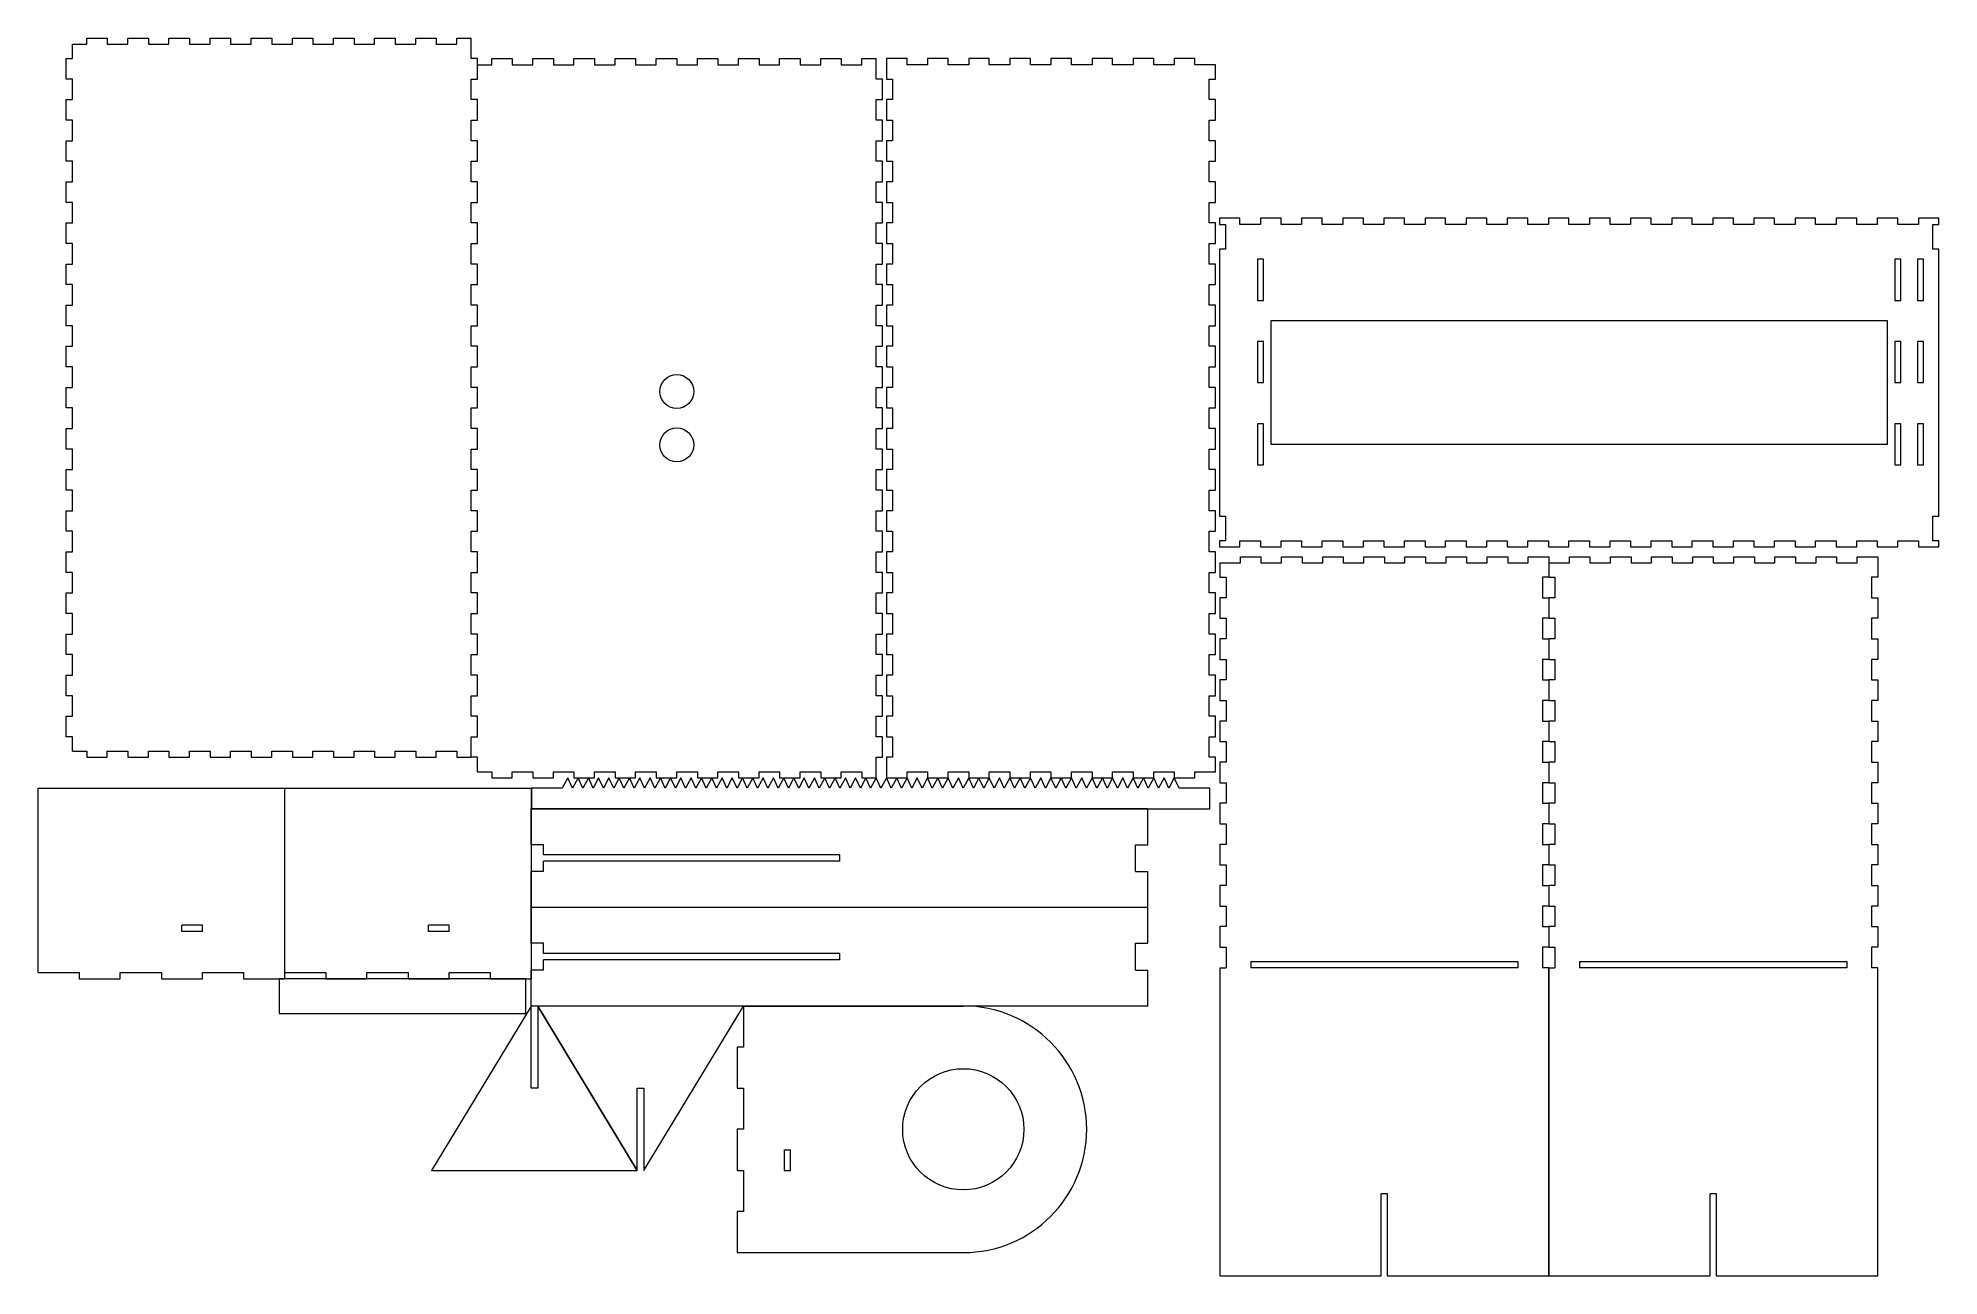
# Model space of a CAD drawing. Header units: millimetres. Extents: x 1570 to 2495, y 2062 to 2664.
import ezdxf

# ---------------------------------------------------------------- set-up
doc = ezdxf.new("R2010")
doc.units = ezdxf.units.MM

msp = doc.modelspace()

# ---------------------------------------------------------------- linework, layer by layer
at = {"color": 7, "linetype": 'Continuous', "lineweight": 15}
for p, q in [((1594.1, 2664.49), (1604.1, 2664.49)), ((1594.1, 2661.49), (1594.1, 2664.49)), ((1604.1, 2664.49), (1604.1, 2661.49)), ((1614.1, 2664.49), (1624.1, 2664.49)), ((1614.1, 2661.49), (1614.1, 2664.49)), ((1624.1, 2664.49), (1624.1, 2661.49)), ((1634.1, 2664.49), (1644.1, 2664.49)), ((1634.1, 2661.49), (1634.1, 2664.49)), ((1644.1, 2664.49), (1644.1, 2661.49)), ((1654.1, 2664.49), (1664.1, 2664.49)), ((1654.1, 2661.49), (1654.1, 2664.49)), ((1664.1, 2664.49), (1664.1, 2661.49)), ((1674.1, 2664.49), (1684.1, 2664.49)), ((1674.1, 2661.49), (1674.1, 2664.49)), ((1684.1, 2664.49), (1684.1, 2661.49)), ((1694.1, 2664.49), (1704.1, 2664.49)), ((1694.1, 2661.49), (1694.1, 2664.49)), ((1704.1, 2664.49), (1704.1, 2661.49)), ((1714.1, 2664.49), (1724.1, 2664.49)), ((1714.1, 2661.49), (1714.1, 2664.49)), ((1724.1, 2664.49), (1724.1, 2661.49)), ((1734.1, 2664.49), (1744.1, 2664.49)), ((1734.1, 2661.49), (1734.1, 2664.49)), ((1744.1, 2664.49), (1744.1, 2661.49)), ((1754.1, 2664.49), (1764.1, 2664.49)), ((1754.1, 2661.49), (1754.1, 2664.49)), ((1764.1, 2664.49), (1764.1, 2661.49)), ((1774.1, 2664.49), (1781.1, 2664.49)), ((1774.1, 2661.49), (1774.1, 2664.49)), ((1781.1, 2654.49), (1781.1, 2664.49)), ((1584.1, 2654.49), (1587.1, 2654.49)), ((1584.1, 2644.49), (1584.1, 2654.49)), ((1587.1, 2661.49), (1594.1, 2661.49)), ((1587.1, 2654.49), (1587.1, 2661.49)), ((1604.1, 2661.49), (1614.1, 2661.49)), ((1624.1, 2661.49), (1634.1, 2661.49)), ((1644.1, 2661.49), (1654.1, 2661.49)), ((1664.1, 2661.49), (1674.1, 2661.49)), ((1684.1, 2661.49), (1694.1, 2661.49)), ((1704.1, 2661.49), (1714.1, 2661.49)), ((1724.1, 2661.49), (1734.1, 2661.49)), ((1744.1, 2661.49), (1754.1, 2661.49)), ((1764.1, 2661.49), (1774.1, 2661.49)), ((1784.1, 2654.49), (1781.1, 2654.49)), ((1784.1, 2644.49), (1784.1, 2654.49)), ((1791.1, 2654.49), (1801.1, 2654.49)), ((1791.1, 2651.49), (1791.1, 2654.49)), ((1801.1, 2654.49), (1801.1, 2651.49)), ((1811.1, 2654.49), (1821.1, 2654.49)), ((1811.1, 2651.49), (1811.1, 2654.49)), ((1821.1, 2654.49), (1821.1, 2651.49)), ((1831.1, 2654.49), (1841.1, 2654.49)), ((1831.1, 2651.49), (1831.1, 2654.49)), ((1841.1, 2654.49), (1841.1, 2651.49)), ((1851.1, 2654.49), (1861.1, 2654.49)), ((1851.1, 2651.49), (1851.1, 2654.49)), ((1861.1, 2654.49), (1861.1, 2651.49)), ((1871.1, 2654.49), (1881.1, 2654.49)), ((1871.1, 2651.49), (1871.1, 2654.49)), ((1881.1, 2654.49), (1881.1, 2651.49)), ((1891.1, 2654.49), (1901.1, 2654.49)), ((1891.1, 2651.49), (1891.1, 2654.49)), ((1901.1, 2654.49), (1901.1, 2651.49)), ((1911.1, 2654.49), (1921.1, 2654.49)), ((1911.1, 2651.49), (1911.1, 2654.49)), ((1921.1, 2654.49), (1921.1, 2651.49)), ((1931.1, 2654.49), (1941.1, 2654.49)), ((1931.1, 2651.49), (1931.1, 2654.49)), ((1941.1, 2654.49), (1941.1, 2651.49)), ((1951.1, 2654.49), (1961.1, 2654.49)), ((1951.1, 2651.49), (1951.1, 2654.49)), ((1961.1, 2654.49), (1961.1, 2651.49)), ((1971.1, 2654.49), (1978.1, 2654.49)), ((1971.1, 2651.49), (1971.1, 2654.49)), ((1978.1, 2644.49), (1978.1, 2654.49)), ((1993.1, 2654.49), (1983.1, 2654.49)), ((1983.1, 2654.49), (1983.1, 2644.49)), ((1993.1, 2651.49), (1993.1, 2654.49)), ((2013.1, 2654.49), (2003.1, 2654.49)), ((2003.1, 2654.49), (2003.1, 2651.49)), ((2013.1, 2651.49), (2013.1, 2654.49)), ((2033.1, 2654.49), (2023.1, 2654.49)), ((2023.1, 2654.49), (2023.1, 2651.49)), ((2033.1, 2651.49), (2033.1, 2654.49)), ((2053.1, 2654.49), (2043.1, 2654.49)), ((2043.1, 2654.49), (2043.1, 2651.49)), ((2053.1, 2651.49), (2053.1, 2654.49)), ((2073.1, 2654.49), (2063.1, 2654.49)), ((2063.1, 2654.49), (2063.1, 2651.49)), ((2073.1, 2651.49), (2073.1, 2654.49)), ((2093.1, 2654.49), (2083.1, 2654.49)), ((2083.1, 2654.49), (2083.1, 2651.49)), ((2093.1, 2651.49), (2093.1, 2654.49)), ((2113.1, 2654.49), (2103.1, 2654.49)), ((2103.1, 2654.49), (2103.1, 2651.49)), ((2113.1, 2651.49), (2113.1, 2654.49)), ((2133.1, 2654.49), (2123.1, 2654.49)), ((2123.1, 2654.49), (2123.1, 2651.49)), ((2133.1, 2651.49), (2133.1, 2654.49)), ((1784.1, 2651.49), (1791.1, 2651.49)), ((1784.1, 2644.49), (1784.1, 2651.49)), ((1801.1, 2651.49), (1811.1, 2651.49)), ((1821.1, 2651.49), (1831.1, 2651.49)), ((1841.1, 2651.49), (1851.1, 2651.49)), ((1861.1, 2651.49), (1871.1, 2651.49)), ((1881.1, 2651.49), (1891.1, 2651.49)), ((1901.1, 2651.49), (1911.1, 2651.49)), ((1921.1, 2651.49), (1931.1, 2651.49)), ((1941.1, 2651.49), (1951.1, 2651.49)), ((1961.1, 2651.49), (1971.1, 2651.49)), ((2003.1, 2651.49), (1993.1, 2651.49)), ((2023.1, 2651.49), (2013.1, 2651.49)), ((2043.1, 2651.49), (2033.1, 2651.49)), ((2063.1, 2651.49), (2053.1, 2651.49)), ((2083.1, 2651.49), (2073.1, 2651.49)), ((2103.1, 2651.49), (2093.1, 2651.49)), ((2123.1, 2651.49), (2113.1, 2651.49)), ((2143.1, 2651.49), (2133.1, 2651.49)), ((2143.1, 2644.49), (2143.1, 2651.49)), ((1587.1, 2644.49), (1584.1, 2644.49)), ((1587.1, 2634.49), (1587.1, 2644.49)), ((1781.1, 2644.49), (1784.1, 2644.49)), ((1781.1, 2634.49), (1781.1, 2644.49)), ((1781.1, 2634.49), (1781.1, 2644.49)), ((1781.1, 2644.49), (1784.1, 2644.49)), ((1981.1, 2644.49), (1978.1, 2644.49)), ((1981.1, 2634.49), (1981.1, 2644.49)), ((1983.1, 2644.49), (1986.1, 2644.49)), ((1986.1, 2644.49), (1986.1, 2634.49)), ((2140.1, 2634.49), (2140.1, 2644.49)), ((2140.1, 2644.49), (2143.1, 2644.49)), ((1584.1, 2634.49), (1587.1, 2634.49)), ((1584.1, 2624.49), (1584.1, 2634.49)), ((1784.1, 2634.49), (1781.1, 2634.49)), ((1784.1, 2634.49), (1781.1, 2634.49)), ((1784.1, 2624.49), (1784.1, 2634.49)), ((1784.1, 2624.49), (1784.1, 2634.49)), ((1978.1, 2624.49), (1978.1, 2634.49)), ((1978.1, 2634.49), (1981.1, 2634.49)), ((1986.1, 2634.49), (1983.1, 2634.49)), ((1983.1, 2634.49), (1983.1, 2624.49)), ((2143.1, 2634.49), (2140.1, 2634.49)), ((2143.1, 2624.49), (2143.1, 2634.49)), ((1587.1, 2624.49), (1584.1, 2624.49)), ((1587.1, 2614.49), (1587.1, 2624.49)), ((1781.1, 2624.49), (1784.1, 2624.49)), ((1781.1, 2614.49), (1781.1, 2624.49)), ((1781.1, 2614.49), (1781.1, 2624.49)), ((1781.1, 2624.49), (1784.1, 2624.49)), ((1981.1, 2624.49), (1978.1, 2624.49)), ((1981.1, 2614.49), (1981.1, 2624.49)), ((1983.1, 2624.49), (1986.1, 2624.49)), ((1986.1, 2624.49), (1986.1, 2614.49)), ((2140.1, 2614.49), (2140.1, 2624.49)), ((2140.1, 2624.49), (2143.1, 2624.49)), ((1584.1, 2614.49), (1587.1, 2614.49)), ((1584.1, 2604.49), (1584.1, 2614.49)), ((1784.1, 2614.49), (1781.1, 2614.49)), ((1784.1, 2614.49), (1781.1, 2614.49)), ((1784.1, 2604.49), (1784.1, 2614.49)), ((1784.1, 2604.49), (1784.1, 2614.49)), ((1978.1, 2604.49), (1978.1, 2614.49)), ((1978.1, 2614.49), (1981.1, 2614.49)), ((1986.1, 2614.49), (1983.1, 2614.49)), ((1983.1, 2614.49), (1983.1, 2604.49)), ((2143.1, 2614.49), (2140.1, 2614.49)), ((2143.1, 2604.49), (2143.1, 2614.49)), ((1587.1, 2604.49), (1584.1, 2604.49)), ((1587.1, 2594.49), (1587.1, 2604.49)), ((1781.1, 2604.49), (1784.1, 2604.49)), ((1781.1, 2594.49), (1781.1, 2604.49)), ((1781.1, 2594.49), (1781.1, 2604.49)), ((1781.1, 2604.49), (1784.1, 2604.49)), ((1981.1, 2604.49), (1978.1, 2604.49)), ((1981.1, 2594.49), (1981.1, 2604.49)), ((1983.1, 2604.49), (1986.1, 2604.49)), ((1986.1, 2604.49), (1986.1, 2594.49)), ((2140.1, 2594.49), (2140.1, 2604.49)), ((2140.1, 2604.49), (2143.1, 2604.49)), ((1584.1, 2594.49), (1587.1, 2594.49)), ((1584.1, 2584.49), (1584.1, 2594.49)), ((1784.1, 2594.49), (1781.1, 2594.49)), ((1784.1, 2594.49), (1781.1, 2594.49)), ((1784.1, 2584.49), (1784.1, 2594.49)), ((1784.1, 2584.49), (1784.1, 2594.49)), ((1978.1, 2584.49), (1978.1, 2594.49)), ((1978.1, 2594.49), (1981.1, 2594.49)), ((1986.1, 2594.49), (1983.1, 2594.49)), ((1983.1, 2594.49), (1983.1, 2584.49)), ((2143.1, 2594.49), (2140.1, 2594.49)), ((2143.1, 2584.49), (2143.1, 2594.49)), ((1587.1, 2584.49), (1584.1, 2584.49)), ((1587.1, 2574.49), (1587.1, 2584.49)), ((1781.1, 2584.49), (1784.1, 2584.49)), ((1781.1, 2574.49), (1781.1, 2584.49)), ((1781.1, 2574.49), (1781.1, 2584.49)), ((1781.1, 2584.49), (1784.1, 2584.49)), ((1981.1, 2584.49), (1978.1, 2584.49)), ((1981.1, 2574.49), (1981.1, 2584.49)), ((1983.1, 2584.49), (1986.1, 2584.49)), ((1986.1, 2584.49), (1986.1, 2574.49)), ((2140.1, 2574.49), (2140.1, 2584.49)), ((2140.1, 2584.49), (2143.1, 2584.49)), ((1584.1, 2574.49), (1587.1, 2574.49)), ((1584.1, 2564.49), (1584.1, 2574.49)), ((1784.1, 2574.49), (1781.1, 2574.49)), ((1784.1, 2574.49), (1781.1, 2574.49)), ((1784.1, 2564.49), (1784.1, 2574.49)), ((1784.1, 2564.49), (1784.1, 2574.49)), ((1978.1, 2564.49), (1978.1, 2574.49)), ((1978.1, 2574.49), (1981.1, 2574.49)), ((1986.1, 2574.49), (1983.1, 2574.49)), ((1983.1, 2574.49), (1983.1, 2564.49)), ((2143.1, 2574.49), (2140.1, 2574.49)), ((2143.1, 2564.49), (2143.1, 2574.49)), ((2145.05, 2576.83), (2145.05, 2573.83)), ((2155.05, 2576.83), (2145.05, 2576.83)), ((2145.05, 2573.83), (2148.05, 2573.83)), ((2148.05, 2573.83), (2148.05, 2561.82)), ((2155.05, 2573.83), (2155.05, 2576.83)), ((2165.05, 2573.83), (2155.05, 2573.83)), ((2175.05, 2576.83), (2165.05, 2576.83)), ((2165.05, 2576.83), (2165.05, 2573.83)), ((2175.05, 2573.83), (2175.05, 2576.83)), ((2185.05, 2573.83), (2175.05, 2573.83)), ((2195.05, 2576.83), (2185.05, 2576.83)), ((2185.05, 2576.83), (2185.05, 2573.83)), ((2195.05, 2573.83), (2195.05, 2576.83)), ((2205.05, 2573.83), (2195.05, 2573.83)), ((2215.05, 2576.83), (2205.05, 2576.83)), ((2205.05, 2576.83), (2205.05, 2573.83)), ((2215.05, 2573.83), (2215.05, 2576.83)), ((2225.05, 2573.83), (2215.05, 2573.83)), ((2235.05, 2576.83), (2225.05, 2576.83)), ((2225.05, 2576.83), (2225.05, 2573.83)), ((2235.05, 2573.83), (2235.05, 2576.83)), ((2245.05, 2573.83), (2235.05, 2573.83)), ((2255.05, 2576.83), (2245.05, 2576.83)), ((2245.05, 2576.83), (2245.05, 2573.83)), ((2255.05, 2573.83), (2255.05, 2576.83)), ((2265.05, 2573.83), (2255.05, 2573.83)), ((2275.05, 2576.83), (2265.05, 2576.83)), ((2265.05, 2576.83), (2265.05, 2573.83)), ((2275.05, 2573.83), (2275.05, 2576.83)), ((2285.05, 2573.83), (2275.05, 2573.83)), ((2295.05, 2576.83), (2285.05, 2576.83)), ((2285.05, 2576.83), (2285.05, 2573.83)), ((2295.05, 2573.83), (2295.05, 2576.83)), ((2305.05, 2573.83), (2295.05, 2573.83)), ((2315.05, 2576.83), (2305.05, 2576.83)), ((2305.05, 2576.83), (2305.05, 2573.83)), ((2315.05, 2573.83), (2315.05, 2576.83)), ((2325.05, 2573.83), (2315.05, 2573.83)), ((2335.05, 2576.83), (2325.05, 2576.83)), ((2325.05, 2576.83), (2325.05, 2573.83)), ((2335.05, 2573.83), (2335.05, 2576.83)), ((2345.05, 2573.83), (2335.05, 2573.83)), ((2355.05, 2576.83), (2345.05, 2576.83)), ((2345.05, 2576.83), (2345.05, 2573.83)), ((2355.05, 2573.83), (2355.05, 2576.83)), ((2365.05, 2573.83), (2355.05, 2573.83)), ((2375.05, 2576.83), (2365.05, 2576.83)), ((2365.05, 2576.83), (2365.05, 2573.83)), ((2375.05, 2573.83), (2375.05, 2576.83)), ((2385.05, 2573.83), (2375.05, 2573.83)), ((2395.05, 2576.83), (2385.05, 2576.83)), ((2385.05, 2576.83), (2385.05, 2573.83)), ((2395.05, 2573.83), (2395.05, 2576.83)), ((2405.05, 2573.83), (2395.05, 2573.83)), ((2415.05, 2576.83), (2405.05, 2576.83)), ((2405.05, 2576.83), (2405.05, 2573.83)), ((2415.05, 2573.83), (2415.05, 2576.83)), ((2425.05, 2573.83), (2415.05, 2573.83)), ((2435.05, 2576.83), (2425.05, 2576.83)), ((2425.05, 2576.83), (2425.05, 2573.83)), ((2435.05, 2573.83), (2435.05, 2576.83)), ((2445.05, 2573.83), (2435.05, 2573.83)), ((2455.05, 2576.83), (2445.05, 2576.83)), ((2445.05, 2576.83), (2445.05, 2573.83)), ((2455.05, 2573.83), (2455.05, 2576.83)), ((2465.05, 2573.83), (2455.05, 2573.83)), ((2475.05, 2576.83), (2465.05, 2576.83)), ((2465.05, 2576.83), (2465.05, 2573.83)), ((2475.05, 2573.83), (2475.05, 2576.83)), ((2485.05, 2573.83), (2475.05, 2573.83)), ((2495.05, 2576.83), (2485.05, 2576.83)), ((2485.05, 2576.83), (2485.05, 2573.83)), ((2492.05, 2561.82), (2492.05, 2573.83)), ((2492.05, 2573.83), (2495.05, 2573.83)), ((2495.05, 2573.83), (2495.05, 2576.83)), ((1587.1, 2564.49), (1584.1, 2564.49)), ((1587.1, 2554.49), (1587.1, 2564.49)), ((1781.1, 2564.49), (1784.1, 2564.49)), ((1781.1, 2554.49), (1781.1, 2564.49)), ((1781.1, 2554.49), (1781.1, 2564.49)), ((1781.1, 2564.49), (1784.1, 2564.49)), ((1981.1, 2564.49), (1978.1, 2564.49)), ((1981.1, 2554.49), (1981.1, 2564.49)), ((1983.1, 2564.49), (1986.1, 2564.49)), ((1986.1, 2564.49), (1986.1, 2554.49)), ((2140.1, 2554.49), (2140.1, 2564.49)), ((2140.1, 2564.49), (2143.1, 2564.49)), ((2148.05, 2561.82), (2145.05, 2561.82)), ((2145.05, 2561.82), (2145.05, 2431.82)), ((2495.05, 2561.82), (2492.05, 2561.82)), ((2495.05, 2431.82), (2495.05, 2561.82)), ((1584.1, 2554.49), (1587.1, 2554.49)), ((1584.1, 2544.49), (1584.1, 2554.49)), ((1784.1, 2554.49), (1781.1, 2554.49)), ((1784.1, 2554.49), (1781.1, 2554.49)), ((1784.1, 2544.49), (1784.1, 2554.49)), ((1784.1, 2544.49), (1784.1, 2554.49)), ((1978.1, 2544.49), (1978.1, 2554.49)), ((1978.1, 2554.49), (1981.1, 2554.49)), ((1986.1, 2554.49), (1983.1, 2554.49)), ((1983.1, 2554.49), (1983.1, 2544.49)), ((2143.1, 2554.49), (2140.1, 2554.49)), ((2143.1, 2544.49), (2143.1, 2554.49)), ((2163.55, 2556.82), (2163.55, 2536.82)), ((2166.55, 2556.82), (2163.55, 2556.82)), ((2166.55, 2536.82), (2166.55, 2556.82)), ((2476.55, 2556.82), (2473.55, 2556.82)), ((2473.55, 2556.82), (2473.55, 2536.82)), ((2476.55, 2536.82), (2476.55, 2556.82)), ((2484.55, 2556.82), (2484.55, 2536.82)), ((2487.55, 2556.82), (2484.55, 2556.82)), ((2487.55, 2536.82), (2487.55, 2556.82)), ((1587.1, 2544.49), (1584.1, 2544.49)), ((1587.1, 2534.49), (1587.1, 2544.49)), ((1781.1, 2544.49), (1784.1, 2544.49)), ((1781.1, 2534.49), (1781.1, 2544.49)), ((1781.1, 2534.49), (1781.1, 2544.49)), ((1781.1, 2544.49), (1784.1, 2544.49)), ((1981.1, 2544.49), (1978.1, 2544.49)), ((1981.1, 2534.49), (1981.1, 2544.49)), ((1983.1, 2544.49), (1986.1, 2544.49)), ((1986.1, 2544.49), (1986.1, 2534.49)), ((2140.1, 2534.49), (2140.1, 2544.49)), ((2140.1, 2544.49), (2143.1, 2544.49)), ((1584.1, 2534.49), (1587.1, 2534.49)), ((1584.1, 2524.49), (1584.1, 2534.49)), ((1784.1, 2534.49), (1781.1, 2534.49)), ((1784.1, 2534.49), (1781.1, 2534.49)), ((1784.1, 2524.49), (1784.1, 2534.49)), ((1784.1, 2524.49), (1784.1, 2534.49)), ((1978.1, 2524.49), (1978.1, 2534.49)), ((1978.1, 2534.49), (1981.1, 2534.49)), ((1986.1, 2534.49), (1983.1, 2534.49)), ((1983.1, 2534.49), (1983.1, 2524.49)), ((2143.1, 2534.49), (2140.1, 2534.49)), ((2143.1, 2524.49), (2143.1, 2534.49)), ((2163.55, 2536.82), (2166.55, 2536.82)), ((2473.55, 2536.82), (2476.55, 2536.82)), ((2484.55, 2536.82), (2487.55, 2536.82)), ((1587.1, 2524.49), (1584.1, 2524.49)), ((1587.1, 2514.49), (1587.1, 2524.49)), ((1781.1, 2524.49), (1784.1, 2524.49)), ((1781.1, 2514.49), (1781.1, 2524.49)), ((1781.1, 2514.49), (1781.1, 2524.49)), ((1781.1, 2524.49), (1784.1, 2524.49)), ((1981.1, 2524.49), (1978.1, 2524.49)), ((1981.1, 2514.49), (1981.1, 2524.49)), ((1983.1, 2524.49), (1986.1, 2524.49)), ((1986.1, 2524.49), (1986.1, 2514.49)), ((2140.1, 2514.49), (2140.1, 2524.49)), ((2140.1, 2524.49), (2143.1, 2524.49)), ((2170.05, 2526.83), (2170.05, 2466.83)), ((2470.05, 2526.83), (2170.05, 2526.83)), ((2470.05, 2466.83), (2470.05, 2526.83)), ((2163.55, 2516.82), (2163.55, 2496.82)), ((2166.55, 2516.82), (2163.55, 2516.82)), ((2166.55, 2496.82), (2166.55, 2516.82)), ((2473.55, 2516.82), (2473.55, 2496.82)), ((2476.55, 2516.82), (2473.55, 2516.82)), ((2476.55, 2496.82), (2476.55, 2516.82)), ((2484.55, 2516.82), (2484.55, 2496.82)), ((2487.55, 2516.82), (2484.55, 2516.82)), ((2487.55, 2496.82), (2487.55, 2516.82)), ((1584.1, 2514.49), (1587.1, 2514.49)), ((1584.1, 2504.49), (1584.1, 2514.49)), ((1784.1, 2514.49), (1781.1, 2514.49)), ((1784.1, 2514.49), (1781.1, 2514.49)), ((1784.1, 2504.49), (1784.1, 2514.49)), ((1784.1, 2504.49), (1784.1, 2514.49)), ((1978.1, 2504.49), (1978.1, 2514.49)), ((1978.1, 2514.49), (1981.1, 2514.49)), ((1986.1, 2514.49), (1983.1, 2514.49)), ((1983.1, 2514.49), (1983.1, 2504.49)), ((2143.1, 2514.49), (2140.1, 2514.49)), ((2143.1, 2504.49), (2143.1, 2514.49)), ((1587.1, 2504.49), (1584.1, 2504.49)), ((1587.1, 2494.49), (1587.1, 2504.49)), ((1781.1, 2504.49), (1784.1, 2504.49)), ((1781.1, 2494.49), (1781.1, 2504.49)), ((1781.1, 2494.49), (1781.1, 2504.49)), ((1781.1, 2504.49), (1784.1, 2504.49)), ((1981.1, 2504.49), (1978.1, 2504.49)), ((1981.1, 2494.49), (1981.1, 2504.49)), ((1983.1, 2504.49), (1986.1, 2504.49)), ((1986.1, 2504.49), (1986.1, 2494.49)), ((2140.1, 2494.49), (2140.1, 2504.49)), ((2140.1, 2504.49), (2143.1, 2504.49)), ((2163.55, 2496.82), (2166.55, 2496.82)), ((2473.55, 2496.82), (2476.55, 2496.82)), ((2484.55, 2496.82), (2487.55, 2496.82)), ((1584.1, 2494.49), (1587.1, 2494.49)), ((1584.1, 2484.49), (1584.1, 2494.49)), ((1784.1, 2494.49), (1781.1, 2494.49)), ((1784.1, 2494.49), (1781.1, 2494.49)), ((1784.1, 2484.49), (1784.1, 2494.49)), ((1784.1, 2484.49), (1784.1, 2494.49)), ((1978.1, 2484.49), (1978.1, 2494.49)), ((1978.1, 2494.49), (1981.1, 2494.49)), ((1986.1, 2494.49), (1983.1, 2494.49)), ((1983.1, 2494.49), (1983.1, 2484.49)), ((2143.1, 2494.49), (2140.1, 2494.49)), ((2143.1, 2484.49), (2143.1, 2494.49)), ((1587.1, 2484.49), (1584.1, 2484.49)), ((1587.1, 2474.49), (1587.1, 2484.49)), ((1781.1, 2484.49), (1784.1, 2484.49)), ((1781.1, 2474.49), (1781.1, 2484.49)), ((1781.1, 2474.49), (1781.1, 2484.49)), ((1781.1, 2484.49), (1784.1, 2484.49)), ((1981.1, 2484.49), (1978.1, 2484.49)), ((1981.1, 2474.49), (1981.1, 2484.49)), ((1983.1, 2484.49), (1986.1, 2484.49)), ((1986.1, 2484.49), (1986.1, 2474.49)), ((2140.1, 2474.49), (2140.1, 2484.49)), ((2140.1, 2484.49), (2143.1, 2484.49)), ((1584.1, 2474.49), (1587.1, 2474.49)), ((1584.1, 2464.49), (1584.1, 2474.49)), ((1784.1, 2474.49), (1781.1, 2474.49)), ((1784.1, 2474.49), (1781.1, 2474.49)), ((1784.1, 2464.49), (1784.1, 2474.49)), ((1784.1, 2464.49), (1784.1, 2474.49)), ((1978.1, 2464.49), (1978.1, 2474.49)), ((1978.1, 2474.49), (1981.1, 2474.49)), ((1986.1, 2474.49), (1983.1, 2474.49)), ((1983.1, 2474.49), (1983.1, 2464.49)), ((2143.1, 2474.49), (2140.1, 2474.49)), ((2143.1, 2464.49), (2143.1, 2474.49)), ((2163.55, 2476.82), (2163.55, 2456.82)), ((2166.55, 2476.82), (2163.55, 2476.82)), ((2166.55, 2456.82), (2166.55, 2476.82)), ((2473.55, 2476.82), (2473.55, 2456.82)), ((2476.55, 2476.82), (2473.55, 2476.82)), ((2476.55, 2456.82), (2476.55, 2476.82)), ((2484.55, 2476.82), (2484.55, 2456.82)), ((2487.55, 2476.82), (2484.55, 2476.82)), ((2487.55, 2456.82), (2487.55, 2476.82)), ((1587.1, 2464.49), (1584.1, 2464.49)), ((1587.1, 2454.49), (1587.1, 2464.49)), ((1781.1, 2464.49), (1784.1, 2464.49)), ((1781.1, 2454.49), (1781.1, 2464.49)), ((1781.1, 2454.49), (1781.1, 2464.49)), ((1781.1, 2464.49), (1784.1, 2464.49)), ((1981.1, 2464.49), (1978.1, 2464.49)), ((1981.1, 2454.49), (1981.1, 2464.49)), ((1983.1, 2464.49), (1986.1, 2464.49)), ((1986.1, 2464.49), (1986.1, 2454.49)), ((2140.1, 2454.49), (2140.1, 2464.49)), ((2140.1, 2464.49), (2143.1, 2464.49)), ((2170.05, 2466.83), (2470.05, 2466.83)), ((1584.1, 2454.49), (1587.1, 2454.49)), ((1584.1, 2444.49), (1584.1, 2454.49)), ((1784.1, 2454.49), (1781.1, 2454.49)), ((1784.1, 2454.49), (1781.1, 2454.49)), ((1784.1, 2444.49), (1784.1, 2454.49)), ((1784.1, 2444.49), (1784.1, 2454.49)), ((1978.1, 2444.49), (1978.1, 2454.49)), ((1978.1, 2454.49), (1981.1, 2454.49)), ((1986.1, 2454.49), (1983.1, 2454.49)), ((1983.1, 2454.49), (1983.1, 2444.49)), ((2143.1, 2454.49), (2140.1, 2454.49)), ((2143.1, 2444.49), (2143.1, 2454.49)), ((2163.55, 2456.82), (2166.55, 2456.82)), ((2473.55, 2456.82), (2476.55, 2456.82)), ((2484.55, 2456.82), (2487.55, 2456.82)), ((1587.1, 2444.49), (1584.1, 2444.49)), ((1587.1, 2434.49), (1587.1, 2444.49)), ((1781.1, 2444.49), (1784.1, 2444.49)), ((1781.1, 2434.49), (1781.1, 2444.49)), ((1781.1, 2434.49), (1781.1, 2444.49)), ((1781.1, 2444.49), (1784.1, 2444.49)), ((1981.1, 2444.49), (1978.1, 2444.49)), ((1981.1, 2434.49), (1981.1, 2444.49)), ((1983.1, 2444.49), (1986.1, 2444.49)), ((1986.1, 2444.49), (1986.1, 2434.49)), ((2140.1, 2434.49), (2140.1, 2444.49)), ((2140.1, 2444.49), (2143.1, 2444.49)), ((1584.1, 2434.49), (1587.1, 2434.49)), ((1584.1, 2424.49), (1584.1, 2434.49)), ((1784.1, 2434.49), (1781.1, 2434.49)), ((1784.1, 2434.49), (1781.1, 2434.49)), ((1784.1, 2424.49), (1784.1, 2434.49)), ((1784.1, 2424.49), (1784.1, 2434.49)), ((1978.1, 2424.49), (1978.1, 2434.49)), ((1978.1, 2434.49), (1981.1, 2434.49)), ((1986.1, 2434.49), (1983.1, 2434.49)), ((1983.1, 2434.49), (1983.1, 2424.49)), ((2143.1, 2434.49), (2140.1, 2434.49)), ((2143.1, 2424.49), (2143.1, 2434.49)), ((1587.1, 2424.49), (1584.1, 2424.49)), ((1587.1, 2414.49), (1587.1, 2424.49)), ((1781.1, 2424.49), (1784.1, 2424.49)), ((1781.1, 2414.49), (1781.1, 2424.49)), ((1781.1, 2414.49), (1781.1, 2424.49)), ((1781.1, 2424.49), (1784.1, 2424.49)), ((1981.1, 2424.49), (1978.1, 2424.49)), ((1981.1, 2414.49), (1981.1, 2424.49)), ((1983.1, 2424.49), (1986.1, 2424.49)), ((1986.1, 2424.49), (1986.1, 2414.49)), ((2140.1, 2414.49), (2140.1, 2424.49)), ((2140.1, 2424.49), (2143.1, 2424.49)), ((2145.05, 2431.82), (2148.05, 2431.82)), ((2148.05, 2431.82), (2148.05, 2419.83)), ((2492.05, 2419.83), (2492.05, 2431.82)), ((2492.05, 2431.82), (2495.05, 2431.82)), ((1584.1, 2414.49), (1587.1, 2414.49)), ((1584.1, 2404.49), (1584.1, 2414.49)), ((1784.1, 2414.49), (1781.1, 2414.49)), ((1784.1, 2414.49), (1781.1, 2414.49)), ((1784.1, 2404.49), (1784.1, 2414.49)), ((1784.1, 2404.49), (1784.1, 2414.49)), ((1978.1, 2404.49), (1978.1, 2414.49)), ((1978.1, 2414.49), (1981.1, 2414.49)), ((1986.1, 2414.49), (1983.1, 2414.49)), ((1983.1, 2414.49), (1983.1, 2404.49)), ((2143.1, 2414.49), (2140.1, 2414.49)), ((2143.1, 2404.49), (2143.1, 2414.49)), ((2148.05, 2419.83), (2145.05, 2419.83)), ((2145.05, 2419.83), (2145.05, 2416.83)), ((2145.05, 2416.83), (2155.05, 2416.83)), ((2155.05, 2416.83), (2155.05, 2419.83)), ((2155.05, 2419.83), (2165.05, 2419.83)), ((2165.05, 2419.83), (2165.05, 2416.83)), ((2165.05, 2416.83), (2175.05, 2416.83)), ((2175.05, 2416.83), (2175.05, 2419.83)), ((2175.05, 2419.83), (2185.05, 2419.83)), ((2185.05, 2419.83), (2185.05, 2416.83)), ((2185.05, 2416.83), (2195.05, 2416.83)), ((2195.05, 2416.83), (2195.05, 2419.83)), ((2195.05, 2419.83), (2205.05, 2419.83)), ((2205.05, 2419.83), (2205.05, 2416.83)), ((2205.05, 2416.83), (2215.05, 2416.83)), ((2215.05, 2416.83), (2215.05, 2419.83)), ((2215.05, 2419.83), (2225.05, 2419.83)), ((2225.05, 2419.83), (2225.05, 2416.83)), ((2225.05, 2416.83), (2235.05, 2416.83)), ((2235.05, 2416.83), (2235.05, 2419.83)), ((2235.05, 2419.83), (2245.05, 2419.83)), ((2245.05, 2419.83), (2245.05, 2416.83)), ((2245.05, 2416.83), (2255.05, 2416.83)), ((2255.05, 2416.83), (2255.05, 2419.83)), ((2255.05, 2419.83), (2265.05, 2419.83)), ((2265.05, 2419.83), (2265.05, 2416.83)), ((2265.05, 2416.83), (2275.05, 2416.83)), ((2275.05, 2416.83), (2275.05, 2419.83)), ((2275.05, 2419.83), (2285.05, 2419.83)), ((2285.05, 2419.83), (2285.05, 2416.83)), ((2285.05, 2416.83), (2295.05, 2416.83)), ((2295.05, 2416.83), (2295.05, 2419.83)), ((2295.05, 2419.83), (2305.05, 2419.83)), ((2305.05, 2419.83), (2305.05, 2416.83)), ((2305.05, 2416.83), (2315.05, 2416.83)), ((2315.05, 2416.83), (2315.05, 2419.83)), ((2315.05, 2419.83), (2325.05, 2419.83)), ((2325.05, 2419.83), (2325.05, 2416.83)), ((2325.05, 2416.83), (2335.05, 2416.83)), ((2335.05, 2416.83), (2335.05, 2419.83)), ((2335.05, 2419.83), (2345.05, 2419.83)), ((2345.05, 2419.83), (2345.05, 2416.83)), ((2345.05, 2416.83), (2355.05, 2416.83)), ((2355.05, 2416.83), (2355.05, 2419.83)), ((2355.05, 2419.83), (2365.05, 2419.83)), ((2365.05, 2419.83), (2365.05, 2416.83)), ((2365.05, 2416.83), (2375.05, 2416.83)), ((2375.05, 2416.83), (2375.05, 2419.83)), ((2375.05, 2419.83), (2385.05, 2419.83)), ((2385.05, 2419.83), (2385.05, 2416.83)), ((2385.05, 2416.83), (2395.05, 2416.83)), ((2395.05, 2416.83), (2395.05, 2419.83)), ((2395.05, 2419.83), (2405.05, 2419.83)), ((2405.05, 2419.83), (2405.05, 2416.83)), ((2405.05, 2416.83), (2415.05, 2416.83)), ((2415.05, 2416.83), (2415.05, 2419.83)), ((2415.05, 2419.83), (2425.05, 2419.83)), ((2425.05, 2419.83), (2425.05, 2416.83)), ((2425.05, 2416.83), (2435.05, 2416.83)), ((2435.05, 2416.83), (2435.05, 2419.83)), ((2435.05, 2419.83), (2445.05, 2419.83)), ((2445.05, 2419.83), (2445.05, 2416.83)), ((2445.05, 2416.83), (2455.05, 2416.83)), ((2455.05, 2416.83), (2455.05, 2419.83)), ((2455.05, 2419.83), (2465.05, 2419.83)), ((2465.05, 2419.83), (2465.05, 2416.83)), ((2465.05, 2416.83), (2475.05, 2416.83)), ((2475.05, 2416.83), (2475.05, 2419.83)), ((2475.05, 2419.83), (2485.05, 2419.83)), ((2485.05, 2419.83), (2485.05, 2416.83)), ((2485.05, 2416.83), (2495.05, 2416.83)), ((2495.05, 2419.83), (2492.05, 2419.83)), ((2495.05, 2416.83), (2495.05, 2419.83)), ((1587.1, 2404.49), (1584.1, 2404.49)), ((1587.1, 2394.49), (1587.1, 2404.49)), ((1781.1, 2404.49), (1784.1, 2404.49)), ((1781.1, 2394.49), (1781.1, 2404.49)), ((1781.1, 2394.49), (1781.1, 2404.49)), ((1781.1, 2404.49), (1784.1, 2404.49)), ((1981.1, 2404.49), (1978.1, 2404.49)), ((1981.1, 2394.49), (1981.1, 2404.49)), ((1983.1, 2404.49), (1986.1, 2404.49)), ((1986.1, 2404.49), (1986.1, 2394.49)), ((2140.1, 2394.49), (2140.1, 2404.49)), ((2140.1, 2404.49), (2143.1, 2404.49)), ((2145.27, 2409.12), (2155.27, 2409.12)), ((2145.27, 2409.12), (2145.27, 2402.12)), ((2155.27, 2412.12), (2165.27, 2412.12)), ((2155.27, 2409.12), (2155.27, 2412.12)), ((2165.27, 2412.12), (2165.27, 2409.12)), ((2165.27, 2409.12), (2175.27, 2409.12)), ((2175.27, 2412.12), (2185.27, 2412.12)), ((2175.27, 2409.12), (2175.27, 2412.12)), ((2185.27, 2412.12), (2185.27, 2409.12)), ((2185.27, 2409.12), (2195.27, 2409.12)), ((2195.27, 2412.12), (2205.27, 2412.12)), ((2195.27, 2409.12), (2195.27, 2412.12)), ((2205.27, 2412.12), (2205.27, 2409.12)), ((2205.27, 2409.12), (2215.27, 2409.12)), ((2215.27, 2412.12), (2225.27, 2412.12)), ((2215.27, 2409.12), (2215.27, 2412.12)), ((2225.27, 2412.12), (2225.27, 2409.12)), ((2225.27, 2409.12), (2235.27, 2409.12)), ((2235.27, 2412.12), (2245.27, 2412.12)), ((2235.27, 2409.12), (2235.27, 2412.12)), ((2245.27, 2412.12), (2245.27, 2409.12)), ((2245.27, 2409.12), (2255.27, 2409.12)), ((2255.27, 2412.12), (2265.27, 2412.12)), ((2255.27, 2409.12), (2255.27, 2412.12)), ((2265.27, 2412.12), (2265.27, 2409.12)), ((2265.27, 2409.12), (2275.27, 2409.12)), ((2275.27, 2412.12), (2285.27, 2412.12)), ((2275.27, 2409.12), (2275.27, 2412.12)), ((2285.27, 2412.12), (2285.27, 2409.12)), ((2285.27, 2409.12), (2295.27, 2409.12)), ((2295.27, 2412.12), (2305.27, 2412.12)), ((2295.27, 2409.12), (2295.27, 2412.12)), ((2305.27, 2412.12), (2305.27, 2402.12)), ((2305.27, 2409.12), (2315.27, 2409.12)), ((2305.27, 2409.12), (2305.27, 2402.12)), ((2315.27, 2412.12), (2325.27, 2412.12)), ((2315.27, 2409.12), (2315.27, 2412.12)), ((2325.27, 2412.12), (2325.27, 2409.12)), ((2325.27, 2409.12), (2335.27, 2409.12)), ((2335.27, 2412.12), (2345.27, 2412.12)), ((2335.27, 2409.12), (2335.27, 2412.12)), ((2345.27, 2412.12), (2345.27, 2409.12)), ((2345.27, 2409.12), (2355.27, 2409.12)), ((2355.27, 2412.12), (2365.27, 2412.12)), ((2355.27, 2409.12), (2355.27, 2412.12)), ((2365.27, 2412.12), (2365.27, 2409.12)), ((2365.27, 2409.12), (2375.27, 2409.12)), ((2375.27, 2412.12), (2385.27, 2412.12)), ((2375.27, 2409.12), (2375.27, 2412.12)), ((2385.27, 2412.12), (2385.27, 2409.12)), ((2385.27, 2409.12), (2395.27, 2409.12)), ((2395.27, 2412.12), (2405.27, 2412.12)), ((2395.27, 2409.12), (2395.27, 2412.12)), ((2405.27, 2412.12), (2405.27, 2409.12)), ((2405.27, 2409.12), (2415.27, 2409.12)), ((2415.27, 2412.12), (2425.27, 2412.12)), ((2415.27, 2409.12), (2415.27, 2412.12)), ((2425.27, 2412.12), (2425.27, 2409.12)), ((2425.27, 2409.12), (2435.27, 2409.12)), ((2435.27, 2412.12), (2445.27, 2412.12)), ((2435.27, 2409.12), (2435.27, 2412.12)), ((2445.27, 2412.12), (2445.27, 2409.12)), ((2445.27, 2409.12), (2455.27, 2409.12)), ((2455.27, 2412.12), (2465.27, 2412.12)), ((2455.27, 2409.12), (2455.27, 2412.12)), ((2465.27, 2412.12), (2465.27, 2402.12)), ((2145.27, 2402.12), (2148.27, 2402.12)), ((2148.27, 2402.12), (2148.27, 2392.12)), ((2302.27, 2402.12), (2302.27, 2392.12)), ((2305.27, 2402.12), (2302.27, 2402.12)), ((2305.27, 2402.12), (2308.27, 2402.12)), ((2308.27, 2402.12), (2308.27, 2392.12)), ((2462.27, 2402.12), (2462.27, 2392.12)), ((2465.27, 2402.12), (2462.27, 2402.12)), ((1584.1, 2394.49), (1587.1, 2394.49)), ((1584.1, 2384.49), (1584.1, 2394.49)), ((1784.1, 2394.49), (1781.1, 2394.49)), ((1784.1, 2394.49), (1781.1, 2394.49)), ((1784.1, 2384.49), (1784.1, 2394.49)), ((1784.1, 2384.49), (1784.1, 2394.49)), ((1978.1, 2384.49), (1978.1, 2394.49)), ((1978.1, 2394.49), (1981.1, 2394.49)), ((1986.1, 2394.49), (1983.1, 2394.49)), ((1983.1, 2394.49), (1983.1, 2384.49)), ((2143.1, 2394.49), (2140.1, 2394.49)), ((2143.1, 2384.49), (2143.1, 2394.49)), ((2148.27, 2392.12), (2145.27, 2392.12)), ((2145.27, 2392.12), (2145.27, 2382.12)), ((2302.27, 2392.12), (2305.27, 2392.12)), ((2305.27, 2392.12), (2305.27, 2382.12)), ((2308.27, 2392.12), (2305.27, 2392.12)), ((2305.27, 2392.12), (2305.27, 2382.12)), ((2462.27, 2392.12), (2465.27, 2392.12)), ((2465.27, 2392.12), (2465.27, 2382.12)), ((1587.1, 2384.49), (1584.1, 2384.49)), ((1587.1, 2374.49), (1587.1, 2384.49)), ((1781.1, 2384.49), (1784.1, 2384.49)), ((1781.1, 2374.49), (1781.1, 2384.49)), ((1781.1, 2374.49), (1781.1, 2384.49)), ((1781.1, 2384.49), (1784.1, 2384.49)), ((1981.1, 2384.49), (1978.1, 2384.49)), ((1981.1, 2374.49), (1981.1, 2384.49)), ((1983.1, 2384.49), (1986.1, 2384.49)), ((1986.1, 2384.49), (1986.1, 2374.49)), ((2140.1, 2374.49), (2140.1, 2384.49)), ((2140.1, 2384.49), (2143.1, 2384.49)), ((2145.27, 2382.12), (2148.27, 2382.12)), ((2148.27, 2382.12), (2148.27, 2372.12)), ((2302.27, 2382.12), (2302.27, 2372.12)), ((2305.27, 2382.12), (2302.27, 2382.12)), ((2305.27, 2382.12), (2308.27, 2382.12)), ((2308.27, 2382.12), (2308.27, 2372.12)), ((2462.27, 2382.12), (2462.27, 2372.12)), ((2465.27, 2382.12), (2462.27, 2382.12)), ((1584.1, 2374.49), (1587.1, 2374.49)), ((1584.1, 2364.49), (1584.1, 2374.49)), ((1784.1, 2374.49), (1781.1, 2374.49)), ((1784.1, 2374.49), (1781.1, 2374.49)), ((1784.1, 2364.49), (1784.1, 2374.49)), ((1784.1, 2364.49), (1784.1, 2374.49)), ((1978.1, 2364.49), (1978.1, 2374.49)), ((1978.1, 2374.49), (1981.1, 2374.49)), ((1986.1, 2374.49), (1983.1, 2374.49)), ((1983.1, 2374.49), (1983.1, 2364.49)), ((2143.1, 2374.49), (2140.1, 2374.49)), ((2143.1, 2364.49), (2143.1, 2374.49)), ((2148.27, 2372.12), (2145.27, 2372.12)), ((2145.27, 2372.12), (2145.27, 2362.12)), ((2302.27, 2372.12), (2305.27, 2372.12)), ((2305.27, 2372.12), (2305.27, 2362.12)), ((2308.27, 2372.12), (2305.27, 2372.12)), ((2305.27, 2372.12), (2305.27, 2362.12)), ((2462.27, 2372.12), (2465.27, 2372.12)), ((2465.27, 2372.12), (2465.27, 2362.12)), ((1587.1, 2364.49), (1584.1, 2364.49)), ((1587.1, 2354.49), (1587.1, 2364.49)), ((1781.1, 2364.49), (1784.1, 2364.49)), ((1781.1, 2354.49), (1781.1, 2364.49)), ((1781.1, 2354.49), (1781.1, 2364.49)), ((1781.1, 2364.49), (1784.1, 2364.49)), ((1981.1, 2364.49), (1978.1, 2364.49)), ((1981.1, 2354.49), (1981.1, 2364.49)), ((1983.1, 2364.49), (1986.1, 2364.49)), ((1986.1, 2364.49), (1986.1, 2354.49)), ((2140.1, 2354.49), (2140.1, 2364.49)), ((2140.1, 2364.49), (2143.1, 2364.49)), ((2145.27, 2362.12), (2148.27, 2362.12)), ((2148.27, 2362.12), (2148.27, 2352.12)), ((2302.27, 2362.12), (2302.27, 2352.12)), ((2305.27, 2362.12), (2302.27, 2362.12)), ((2305.27, 2362.12), (2308.27, 2362.12)), ((2308.27, 2362.12), (2308.27, 2352.12)), ((2462.27, 2362.12), (2462.27, 2352.12)), ((2465.27, 2362.12), (2462.27, 2362.12)), ((1584.1, 2354.49), (1587.1, 2354.49)), ((1584.1, 2344.49), (1584.1, 2354.49)), ((1784.1, 2354.49), (1781.1, 2354.49)), ((1784.1, 2354.49), (1781.1, 2354.49)), ((1784.1, 2344.49), (1784.1, 2354.49)), ((1784.1, 2344.49), (1784.1, 2354.49)), ((1978.1, 2344.49), (1978.1, 2354.49)), ((1978.1, 2354.49), (1981.1, 2354.49)), ((1986.1, 2354.49), (1983.1, 2354.49)), ((1983.1, 2354.49), (1983.1, 2344.49)), ((2143.1, 2354.49), (2140.1, 2354.49)), ((2143.1, 2344.49), (2143.1, 2354.49)), ((2148.27, 2352.12), (2145.27, 2352.12)), ((2145.27, 2352.12), (2145.27, 2342.12)), ((2302.27, 2352.12), (2305.27, 2352.12)), ((2305.27, 2352.12), (2305.27, 2342.12)), ((2308.27, 2352.12), (2305.27, 2352.12)), ((2305.27, 2352.12), (2305.27, 2342.12)), ((2462.27, 2352.12), (2465.27, 2352.12)), ((2465.27, 2352.12), (2465.27, 2342.12)), ((1587.1, 2344.49), (1584.1, 2344.49)), ((1587.1, 2334.49), (1587.1, 2344.49)), ((1781.1, 2344.49), (1784.1, 2344.49)), ((1781.1, 2334.49), (1781.1, 2344.49)), ((1781.1, 2334.49), (1781.1, 2344.49)), ((1781.1, 2344.49), (1784.1, 2344.49)), ((1981.1, 2344.49), (1978.1, 2344.49)), ((1981.1, 2334.49), (1981.1, 2344.49)), ((1983.1, 2344.49), (1986.1, 2344.49)), ((1986.1, 2344.49), (1986.1, 2334.49)), ((2140.1, 2334.49), (2140.1, 2344.49)), ((2140.1, 2344.49), (2143.1, 2344.49)), ((2145.27, 2342.12), (2148.27, 2342.12)), ((2148.27, 2342.12), (2148.27, 2332.12)), ((2302.27, 2342.12), (2302.27, 2332.12)), ((2305.27, 2342.12), (2302.27, 2342.12)), ((2305.27, 2342.12), (2308.27, 2342.12)), ((2308.27, 2342.12), (2308.27, 2332.12)), ((2462.27, 2342.12), (2462.27, 2332.12)), ((2465.27, 2342.12), (2462.27, 2342.12)), ((1584.1, 2334.49), (1587.1, 2334.49)), ((1584.1, 2324.49), (1584.1, 2334.49)), ((1784.1, 2334.49), (1781.1, 2334.49)), ((1784.1, 2334.49), (1781.1, 2334.49)), ((1784.1, 2324.49), (1784.1, 2334.49)), ((1784.1, 2324.49), (1784.1, 2334.49)), ((1978.1, 2324.49), (1978.1, 2334.49)), ((1978.1, 2334.49), (1981.1, 2334.49)), ((1986.1, 2334.49), (1983.1, 2334.49)), ((1983.1, 2334.49), (1983.1, 2324.49)), ((2143.1, 2334.49), (2140.1, 2334.49)), ((2143.1, 2324.49), (2143.1, 2334.49)), ((2148.27, 2332.12), (2145.27, 2332.12)), ((2145.27, 2332.12), (2145.27, 2322.12)), ((2302.27, 2332.12), (2305.27, 2332.12)), ((2305.27, 2332.12), (2305.27, 2322.12)), ((2308.27, 2332.12), (2305.27, 2332.12)), ((2305.27, 2332.12), (2305.27, 2322.12)), ((2462.27, 2332.12), (2465.27, 2332.12)), ((2465.27, 2332.12), (2465.27, 2322.12)), ((1587.1, 2324.49), (1584.1, 2324.49)), ((1587.1, 2317.49), (1587.1, 2324.49)), ((1781.1, 2324.49), (1784.1, 2324.49)), ((1781.1, 2314.49), (1781.1, 2324.49)), ((1781.1, 2314.49), (1781.1, 2324.49)), ((1781.1, 2324.49), (1784.1, 2324.49)), ((1981.1, 2324.49), (1978.1, 2324.49)), ((1981.1, 2314.49), (1981.1, 2324.49)), ((1983.1, 2324.49), (1986.1, 2324.49)), ((1986.1, 2324.49), (1986.1, 2314.49)), ((2140.1, 2314.49), (2140.1, 2324.49)), ((2140.1, 2324.49), (2143.1, 2324.49)), ((2145.27, 2322.12), (2148.27, 2322.12)), ((2148.27, 2322.12), (2148.27, 2312.12)), ((2302.27, 2322.12), (2302.27, 2312.12)), ((2305.27, 2322.12), (2302.27, 2322.12)), ((2305.27, 2322.12), (2308.27, 2322.12)), ((2308.27, 2322.12), (2308.27, 2312.12)), ((2462.27, 2322.12), (2462.27, 2312.12)), ((2465.27, 2322.12), (2462.27, 2322.12)), ((1587.1, 2317.49), (1594.1, 2317.49)), ((1594.1, 2317.49), (1594.1, 2314.49)), ((1594.1, 2314.49), (1604.1, 2314.49)), ((1604.1, 2314.49), (1604.1, 2317.49)), ((1604.1, 2317.49), (1614.1, 2317.49)), ((1614.1, 2317.49), (1614.1, 2314.49)), ((1614.1, 2314.49), (1624.1, 2314.49)), ((1624.1, 2314.49), (1624.1, 2317.49)), ((1624.1, 2317.49), (1634.1, 2317.49)), ((1634.1, 2317.49), (1634.1, 2314.49)), ((1634.1, 2314.49), (1644.1, 2314.49)), ((1644.1, 2314.49), (1644.1, 2317.49)), ((1644.1, 2317.49), (1654.1, 2317.49)), ((1654.1, 2317.49), (1654.1, 2314.49)), ((1654.1, 2314.49), (1664.1, 2314.49)), ((1664.1, 2314.49), (1664.1, 2317.49)), ((1664.1, 2317.49), (1674.1, 2317.49)), ((1674.1, 2317.49), (1674.1, 2314.49)), ((1674.1, 2314.49), (1684.1, 2314.49)), ((1684.1, 2314.49), (1684.1, 2317.49)), ((1684.1, 2317.49), (1694.1, 2317.49)), ((1694.1, 2317.49), (1694.1, 2314.49)), ((1694.1, 2314.49), (1704.1, 2314.49)), ((1704.1, 2314.49), (1704.1, 2317.49)), ((1704.1, 2317.49), (1714.1, 2317.49)), ((1714.1, 2317.49), (1714.1, 2314.49)), ((1714.1, 2314.49), (1724.1, 2314.49)), ((1724.1, 2314.49), (1724.1, 2317.49)), ((1724.1, 2317.49), (1734.1, 2317.49)), ((1734.1, 2317.49), (1734.1, 2314.49)), ((1734.1, 2314.49), (1744.1, 2314.49)), ((1744.1, 2314.49), (1744.1, 2317.49)), ((1744.1, 2317.49), (1754.1, 2317.49)), ((1754.1, 2317.49), (1754.1, 2314.49)), ((1754.1, 2314.49), (1764.1, 2314.49)), ((1764.1, 2314.49), (1764.1, 2317.49)), ((1764.1, 2317.49), (1774.1, 2317.49)), ((1774.1, 2317.49), (1774.1, 2314.49)), ((1774.1, 2314.49), (1781.1, 2314.49)), ((1784.1, 2314.49), (1781.1, 2314.49)), ((1784.1, 2307.49), (1784.1, 2314.49)), ((1978.1, 2304.49), (1978.1, 2314.49)), ((1978.1, 2314.49), (1981.1, 2314.49)), ((1986.1, 2314.49), (1983.1, 2314.49)), ((1983.1, 2314.49), (1983.1, 2304.49)), ((2143.1, 2314.49), (2140.1, 2314.49)), ((2143.1, 2307.49), (2143.1, 2314.49)), ((2148.27, 2312.12), (2145.27, 2312.12)), ((2145.27, 2312.12), (2145.27, 2302.12)), ((2302.27, 2312.12), (2305.27, 2312.12)), ((2305.27, 2312.12), (2305.27, 2302.12)), ((2308.27, 2312.12), (2305.27, 2312.12)), ((2305.27, 2312.12), (2305.27, 2302.12)), ((2462.27, 2312.12), (2465.27, 2312.12)), ((2465.27, 2312.12), (2465.27, 2302.12)), ((1784.1, 2307.49), (1791.1, 2307.49)), ((1791.1, 2307.49), (1791.1, 2304.49)), ((1791.1, 2304.49), (1801.1, 2304.49)), ((1801.1, 2304.49), (1801.1, 2307.49)), ((1801.1, 2307.49), (1811.1, 2307.49)), ((1811.1, 2307.49), (1811.1, 2304.49)), ((1811.1, 2304.49), (1821.1, 2304.49)), ((1821.1, 2304.49), (1821.1, 2307.49)), ((1821.1, 2307.49), (1831.1, 2307.49)), ((1828.1, 2304.49), (1825.4, 2299.49)), ((1830.4, 2299.49), (1828.1, 2304.49)), ((1833.1, 2304.49), (1830.4, 2299.49)), ((1831.1, 2307.49), (1831.1, 2304.49)), ((1831.1, 2304.49), (1841.1, 2304.49)), ((1835.4, 2299.49), (1833.1, 2304.49)), ((1838.1, 2304.49), (1835.4, 2299.49)), ((1840.4, 2299.49), (1838.1, 2304.49)), ((1843.1, 2304.49), (1840.4, 2299.49)), ((1841.1, 2304.49), (1841.1, 2307.49)), ((1841.1, 2307.49), (1851.1, 2307.49)), ((1845.4, 2299.49), (1843.1, 2304.49)), ((1848.1, 2304.49), (1845.4, 2299.49)), ((1850.4, 2299.49), (1848.1, 2304.49)), ((1853.1, 2304.49), (1850.4, 2299.49)), ((1851.1, 2307.49), (1851.1, 2304.49)), ((1851.1, 2304.49), (1861.1, 2304.49)), ((1855.4, 2299.49), (1853.1, 2304.49)), ((1858.1, 2304.49), (1855.4, 2299.49)), ((1860.4, 2299.49), (1858.1, 2304.49)), ((1863.1, 2304.49), (1860.4, 2299.49)), ((1861.1, 2304.49), (1861.1, 2307.49)), ((1861.1, 2307.49), (1871.1, 2307.49)), ((1865.4, 2299.49), (1863.1, 2304.49)), ((1868.1, 2304.49), (1865.4, 2299.49)), ((1870.4, 2299.49), (1868.1, 2304.49)), ((1873.1, 2304.49), (1870.4, 2299.49)), ((1871.1, 2307.49), (1871.1, 2304.49)), ((1871.1, 2304.49), (1881.1, 2304.49)), ((1875.4, 2299.49), (1873.1, 2304.49)), ((1878.1, 2304.49), (1875.4, 2299.49)), ((1880.4, 2299.49), (1878.1, 2304.49)), ((1883.1, 2304.49), (1880.4, 2299.49)), ((1881.1, 2304.49), (1881.1, 2307.49)), ((1881.1, 2307.49), (1891.1, 2307.49)), ((1885.4, 2299.49), (1883.1, 2304.49)), ((1888.1, 2304.49), (1885.4, 2299.49)), ((1890.4, 2299.49), (1888.1, 2304.49)), ((1893.1, 2304.49), (1890.4, 2299.49)), ((1891.1, 2307.49), (1891.1, 2304.49)), ((1891.1, 2304.49), (1901.1, 2304.49)), ((1895.4, 2299.49), (1893.1, 2304.49)), ((1898.1, 2304.49), (1895.4, 2299.49)), ((1900.4, 2299.49), (1898.1, 2304.49)), ((1903.1, 2304.49), (1900.4, 2299.49)), ((1901.1, 2304.49), (1901.1, 2307.49)), ((1901.1, 2307.49), (1911.1, 2307.49)), ((1905.4, 2299.49), (1903.1, 2304.49)), ((1908.1, 2304.49), (1905.4, 2299.49)), ((1910.4, 2299.49), (1908.1, 2304.49)), ((1913.1, 2304.49), (1910.4, 2299.49)), ((1911.1, 2307.49), (1911.1, 2304.49)), ((1911.1, 2304.49), (1921.1, 2304.49)), ((1915.4, 2299.49), (1913.1, 2304.49)), ((1918.1, 2304.49), (1915.4, 2299.49)), ((1920.4, 2299.49), (1918.1, 2304.49)), ((1923.1, 2304.49), (1920.4, 2299.49)), ((1921.1, 2304.49), (1921.1, 2307.49)), ((1921.1, 2307.49), (1931.1, 2307.49)), ((1925.4, 2299.49), (1923.1, 2304.49)), ((1928.1, 2304.49), (1925.4, 2299.49)), ((1930.4, 2299.49), (1928.1, 2304.49)), ((1933.1, 2304.49), (1930.4, 2299.49)), ((1931.1, 2307.49), (1931.1, 2304.49)), ((1931.1, 2304.49), (1941.1, 2304.49)), ((1935.4, 2299.49), (1933.1, 2304.49)), ((1938.1, 2304.49), (1935.4, 2299.49)), ((1940.4, 2299.49), (1938.1, 2304.49)), ((1943.1, 2304.49), (1940.4, 2299.49)), ((1941.1, 2304.49), (1941.1, 2307.49)), ((1941.1, 2307.49), (1951.1, 2307.49)), ((1945.4, 2299.49), (1943.1, 2304.49)), ((1948.1, 2304.49), (1945.4, 2299.49)), ((1950.4, 2299.49), (1948.1, 2304.49)), ((1953.1, 2304.49), (1950.4, 2299.49)), ((1951.1, 2307.49), (1951.1, 2304.49)), ((1951.1, 2304.49), (1961.1, 2304.49)), ((1955.4, 2299.49), (1953.1, 2304.49)), ((1958.1, 2304.49), (1955.4, 2299.49)), ((1960.4, 2299.49), (1958.1, 2304.49)), ((1963.1, 2304.49), (1960.4, 2299.49)), ((1961.1, 2304.49), (1961.1, 2307.49)), ((1961.1, 2307.49), (1971.1, 2307.49)), ((1965.4, 2299.49), (1963.1, 2304.49)), ((1968.1, 2304.49), (1965.4, 2299.49)), ((1970.4, 2299.49), (1968.1, 2304.49)), ((1973.1, 2304.49), (1970.4, 2299.49)), ((1971.1, 2307.49), (1971.1, 2304.49)), ((1971.1, 2304.49), (1978.1, 2304.49)), ((1975.4, 2299.49), (1973.1, 2304.49)), ((1978.1, 2304.49), (1975.4, 2299.49)), ((1980.4, 2299.49), (1978.1, 2304.49)), ((1983.1, 2304.49), (1980.4, 2299.49)), ((1985.4, 2299.49), (1983.1, 2304.49)), ((1983.1, 2304.49), (1993.1, 2304.49)), ((1988.1, 2304.49), (1985.4, 2299.49)), ((1990.4, 2299.49), (1988.1, 2304.49)), ((1993.1, 2304.49), (1990.4, 2299.49)), ((1993.1, 2304.49), (1993.1, 2307.49)), ((1993.1, 2307.49), (2003.1, 2307.49)), ((1995.4, 2299.49), (1993.1, 2304.49)), ((1998.1, 2304.49), (1995.4, 2299.49)), ((2000.4, 2299.49), (1998.1, 2304.49)), ((2003.1, 2304.49), (2000.4, 2299.49)), ((2003.1, 2307.49), (2003.1, 2304.49)), ((2005.4, 2299.49), (2003.1, 2304.49)), ((2003.1, 2304.49), (2013.1, 2304.49)), ((2008.1, 2304.49), (2005.4, 2299.49)), ((2010.4, 2299.49), (2008.1, 2304.49)), ((2013.1, 2304.49), (2010.4, 2299.49)), ((2013.1, 2304.49), (2013.1, 2307.49)), ((2013.1, 2307.49), (2023.1, 2307.49)), ((2015.4, 2299.49), (2013.1, 2304.49)), ((2018.1, 2304.49), (2015.4, 2299.49)), ((2020.4, 2299.49), (2018.1, 2304.49)), ((2023.1, 2304.49), (2020.4, 2299.49)), ((2023.1, 2307.49), (2023.1, 2304.49)), ((2025.4, 2299.49), (2023.1, 2304.49)), ((2023.1, 2304.49), (2033.1, 2304.49)), ((2028.1, 2304.49), (2025.4, 2299.49)), ((2030.4, 2299.49), (2028.1, 2304.49)), ((2033.1, 2304.49), (2030.4, 2299.49)), ((2033.1, 2304.49), (2033.1, 2307.49)), ((2033.1, 2307.49), (2043.1, 2307.49)), ((2035.4, 2299.49), (2033.1, 2304.49)), ((2038.1, 2304.49), (2035.4, 2299.49)), ((2040.4, 2299.49), (2038.1, 2304.49)), ((2043.1, 2304.49), (2040.4, 2299.49)), ((2043.1, 2307.49), (2043.1, 2304.49)), ((2045.4, 2299.49), (2043.1, 2304.49)), ((2043.1, 2304.49), (2053.1, 2304.49)), ((2048.1, 2304.49), (2045.4, 2299.49)), ((2050.4, 2299.49), (2048.1, 2304.49)), ((2053.1, 2304.49), (2050.4, 2299.49)), ((2053.1, 2304.49), (2053.1, 2307.49)), ((2053.1, 2307.49), (2063.1, 2307.49)), ((2055.4, 2299.49), (2053.1, 2304.49)), ((2058.1, 2304.49), (2055.4, 2299.49)), ((2060.4, 2299.49), (2058.1, 2304.49)), ((2063.1, 2304.49), (2060.4, 2299.49)), ((2063.1, 2307.49), (2063.1, 2304.49)), ((2065.4, 2299.49), (2063.1, 2304.49)), ((2063.1, 2304.49), (2073.1, 2304.49)), ((2068.1, 2304.49), (2065.4, 2299.49)), ((2070.4, 2299.49), (2068.1, 2304.49)), ((2073.1, 2304.49), (2070.4, 2299.49)), ((2073.1, 2304.49), (2073.1, 2307.49)), ((2073.1, 2307.49), (2083.1, 2307.49)), ((2075.4, 2299.49), (2073.1, 2304.49)), ((2078.1, 2304.49), (2075.4, 2299.49)), ((2080.4, 2299.49), (2078.1, 2304.49)), ((2083.1, 2304.49), (2080.4, 2299.49)), ((2083.1, 2307.49), (2083.1, 2304.49)), ((2085.4, 2299.49), (2083.1, 2304.49)), ((2083.1, 2304.49), (2093.1, 2304.49)), ((2088.1, 2304.49), (2085.4, 2299.49)), ((2090.4, 2299.49), (2088.1, 2304.49)), ((2093.1, 2304.49), (2090.4, 2299.49)), ((2093.1, 2304.49), (2093.1, 2307.49)), ((2093.1, 2307.49), (2103.1, 2307.49)), ((2095.4, 2299.49), (2093.1, 2304.49)), ((2098.1, 2304.49), (2095.4, 2299.49)), ((2100.4, 2299.49), (2098.1, 2304.49)), ((2103.1, 2304.49), (2100.4, 2299.49)), ((2103.1, 2307.49), (2103.1, 2304.49)), ((2105.4, 2299.49), (2103.1, 2304.49)), ((2103.1, 2304.49), (2113.1, 2304.49)), ((2108.1, 2304.49), (2105.4, 2299.49)), ((2110.4, 2299.49), (2108.1, 2304.49)), ((2113.1, 2304.49), (2110.4, 2299.49)), ((2113.1, 2304.49), (2113.1, 2307.49)), ((2113.1, 2307.49), (2123.1, 2307.49)), ((2115.4, 2299.49), (2113.1, 2304.49)), ((2118.1, 2304.49), (2115.4, 2299.49)), ((2120.4, 2299.49), (2118.1, 2304.49)), ((2123.1, 2304.49), (2120.4, 2299.49)), ((2123.1, 2307.49), (2123.1, 2304.49)), ((2125.4, 2299.49), (2123.1, 2304.49)), ((2123.1, 2304.49), (2133.1, 2304.49)), ((2133.1, 2304.49), (2133.1, 2307.49)), ((2133.1, 2307.49), (2143.1, 2307.49)), ((1570.4, 2299.49), (1690.4, 2299.49)), ((1570.4, 2209.78), (1570.4, 2299.49)), ((1690.4, 2299.49), (1810.4, 2299.49)), ((1690.4, 2209.78), (1690.4, 2299.49)), ((1690.4, 2206.78), (1690.4, 2299.49)), ((1825.4, 2299.49), (1810.4, 2299.49)), ((1810.4, 2299.49), (1810.4, 2289.49)), ((1810.4, 2206.78), (1810.4, 2299.49)), ((2140.4, 2299.49), (2125.4, 2299.49)), ((2140.4, 2289.49), (2140.4, 2299.49)), ((2145.27, 2302.12), (2148.27, 2302.12)), ((2148.27, 2302.12), (2148.27, 2292.12)), ((2302.27, 2302.12), (2302.27, 2292.12)), ((2305.27, 2302.12), (2302.27, 2302.12)), ((2305.27, 2302.12), (2308.27, 2302.12)), ((2308.27, 2302.12), (2308.27, 2292.12)), ((2462.27, 2302.12), (2462.27, 2292.12)), ((2465.27, 2302.12), (2462.27, 2302.12)), ((2110.26, 2289.49), (1810.26, 2289.49)), ((1810.26, 2271.99), (1810.26, 2289.49)), ((1810.4, 2289.49), (2140.4, 2289.49)), ((2110.26, 2271.99), (2110.26, 2289.49)), ((2148.27, 2292.12), (2145.27, 2292.12)), ((2145.27, 2292.12), (2145.27, 2282.12)), ((2302.27, 2292.12), (2305.27, 2292.12)), ((2305.27, 2292.12), (2305.27, 2282.12)), ((2308.27, 2292.12), (2305.27, 2292.12)), ((2305.27, 2292.12), (2305.27, 2282.12)), ((2462.27, 2292.12), (2465.27, 2292.12)), ((2465.27, 2292.12), (2465.27, 2282.12)), ((2145.27, 2282.12), (2148.27, 2282.12)), ((2148.27, 2282.12), (2148.27, 2272.12)), ((2302.27, 2282.12), (2302.27, 2272.12)), ((2305.27, 2282.12), (2302.27, 2282.12)), ((2305.27, 2282.12), (2308.27, 2282.12)), ((2308.27, 2282.12), (2308.27, 2272.12)), ((2462.27, 2282.12), (2462.27, 2272.12)), ((2465.27, 2282.12), (2462.27, 2282.12)), ((1816.26, 2271.99), (1810.26, 2271.99)), ((1816.26, 2266.99), (1816.26, 2271.99)), ((1960.26, 2266.99), (1816.26, 2266.99)), ((1960.26, 2266.99), (1960.26, 2263.99)), ((2104.26, 2271.99), (2110.26, 2271.99)), ((2104.26, 2258.99), (2104.26, 2271.99)), ((2148.27, 2272.12), (2145.27, 2272.12)), ((2145.27, 2272.12), (2145.27, 2262.12)), ((2302.27, 2272.12), (2305.27, 2272.12)), ((2305.27, 2272.12), (2305.27, 2262.12)), ((2308.27, 2272.12), (2305.27, 2272.12)), ((2305.27, 2272.12), (2305.27, 2262.12)), ((2462.27, 2272.12), (2465.27, 2272.12)), ((2465.27, 2272.12), (2465.27, 2262.12)), ((1816.26, 2258.99), (1810.26, 2258.99)), ((1810.26, 2241.49), (1810.26, 2258.99)), ((1960.26, 2263.99), (1816.26, 2263.99)), ((1816.26, 2258.99), (1816.26, 2263.99)), ((2104.26, 2258.99), (2110.26, 2258.99)), ((2110.26, 2241.49), (2110.26, 2258.99)), ((2145.27, 2262.12), (2148.27, 2262.12)), ((2148.27, 2262.12), (2148.27, 2252.12)), ((2302.27, 2262.12), (2302.27, 2252.12)), ((2305.27, 2262.12), (2302.27, 2262.12)), ((2305.27, 2262.12), (2308.27, 2262.12)), ((2308.27, 2262.12), (2308.27, 2252.12)), ((2462.27, 2262.12), (2462.27, 2252.12)), ((2465.27, 2262.12), (2462.27, 2262.12)), ((2148.27, 2252.12), (2145.27, 2252.12)), ((2145.27, 2252.12), (2145.27, 2242.12)), ((2302.27, 2252.12), (2305.27, 2252.12)), ((2305.27, 2252.12), (2305.27, 2242.12)), ((2308.27, 2252.12), (2305.27, 2252.12)), ((2305.27, 2252.12), (2305.27, 2242.12)), ((2462.27, 2252.12), (2465.27, 2252.12)), ((2465.27, 2252.12), (2465.27, 2242.12)), ((2110.26, 2241.49), (1810.26, 2241.49)), ((2110.26, 2241.49), (1810.26, 2241.49)), ((1810.26, 2223.99), (1810.26, 2241.49)), ((2110.26, 2223.99), (2110.26, 2241.49)), ((2145.27, 2242.12), (2148.27, 2242.12)), ((2148.27, 2242.12), (2148.27, 2232.12)), ((2302.27, 2242.12), (2302.27, 2232.12)), ((2305.27, 2242.12), (2302.27, 2242.12)), ((2305.27, 2242.12), (2308.27, 2242.12)), ((2308.27, 2242.12), (2308.27, 2232.12)), ((2462.27, 2242.12), (2462.27, 2232.12)), ((2465.27, 2242.12), (2462.27, 2242.12)), ((1640.4, 2229.78), (1640.4, 2232.78)), ((1650.4, 2232.78), (1640.4, 2232.78)), ((1650.4, 2229.78), (1640.4, 2229.78)), ((1650.4, 2229.78), (1650.4, 2232.78)), ((1760.4, 2229.78), (1760.4, 2232.78)), ((1770.4, 2232.78), (1760.4, 2232.78)), ((1770.4, 2229.78), (1760.4, 2229.78)), ((1770.4, 2229.78), (1770.4, 2232.78)), ((2148.27, 2232.12), (2145.27, 2232.12)), ((2145.27, 2232.12), (2145.27, 2222.12)), ((2302.27, 2232.12), (2305.27, 2232.12)), ((2305.27, 2232.12), (2305.27, 2222.12)), ((2308.27, 2232.12), (2305.27, 2232.12)), ((2305.27, 2232.12), (2305.27, 2222.12)), ((2462.27, 2232.12), (2465.27, 2232.12)), ((2465.27, 2232.12), (2465.27, 2222.12)), ((1816.26, 2223.99), (1810.26, 2223.99)), ((1816.26, 2218.99), (1816.26, 2223.99)), ((2104.26, 2223.99), (2110.26, 2223.99)), ((2104.26, 2210.99), (2104.26, 2223.99)), ((2145.27, 2222.12), (2148.27, 2222.12)), ((2148.27, 2222.12), (2148.27, 2212.12)), ((2302.27, 2222.12), (2302.27, 2212.12)), ((2305.27, 2222.12), (2302.27, 2222.12)), ((2305.27, 2222.12), (2308.27, 2222.12)), ((2308.27, 2222.12), (2308.27, 2212.12)), ((2462.27, 2222.12), (2462.27, 2212.12)), ((2465.27, 2222.12), (2462.27, 2222.12)), ((1816.26, 2210.99), (1810.26, 2210.99)), ((1810.26, 2193.49), (1810.26, 2210.99)), ((1960.26, 2218.99), (1816.26, 2218.99)), ((1960.26, 2215.99), (1816.26, 2215.99)), ((1816.26, 2210.99), (1816.26, 2215.99)), ((1960.26, 2218.99), (1960.26, 2215.99)), ((2104.26, 2210.99), (2110.26, 2210.99)), ((2110.26, 2193.49), (2110.26, 2210.99)), ((2145.27, 2212.12), (2148.27, 2212.12)), ((2145.27, 2212.12), (2145.27, 2062.12)), ((2160.27, 2215.12), (2290.27, 2215.12)), ((2160.27, 2215.12), (2160.27, 2212.12)), ((2290.27, 2212.12), (2160.27, 2212.12)), ((2290.27, 2215.12), (2290.27, 2212.12)), ((2305.27, 2212.12), (2302.27, 2212.12)), ((2305.27, 2062.12), (2305.27, 2212.12)), ((2305.27, 2212.12), (2308.27, 2212.12)), ((2305.27, 2212.12), (2305.27, 2062.12)), ((2320.27, 2215.12), (2450.27, 2215.12)), ((2320.27, 2215.12), (2320.27, 2212.12)), ((2450.27, 2212.12), (2320.27, 2212.12)), ((2450.27, 2215.12), (2450.27, 2212.12)), ((2465.27, 2212.12), (2462.27, 2212.12)), ((2465.27, 2062.12), (2465.27, 2212.12)), ((1570.4, 2209.78), (1590.4, 2209.78)), ((1590.4, 2209.78), (1590.4, 2206.78)), ((1590.4, 2206.78), (1610.4, 2206.78)), ((1610.4, 2206.78), (1610.4, 2209.78)), ((1610.4, 2209.78), (1630.4, 2209.78)), ((1630.4, 2209.78), (1630.4, 2206.78)), ((1630.4, 2206.78), (1650.4, 2206.78)), ((1650.4, 2206.78), (1650.4, 2209.78)), ((1650.4, 2209.78), (1670.4, 2209.78)), ((1670.4, 2209.78), (1670.4, 2206.78)), ((1670.4, 2206.78), (1690.4, 2206.78)), ((1687.75, 2206.78), (1687.75, 2189.78)), ((1807.75, 2206.78), (1687.75, 2206.78)), ((1690.4, 2209.78), (1710.4, 2209.78)), ((1710.4, 2209.78), (1710.4, 2206.78)), ((1710.4, 2206.78), (1730.4, 2206.78)), ((1730.4, 2206.78), (1730.4, 2209.78)), ((1730.4, 2209.78), (1750.4, 2209.78)), ((1750.4, 2209.78), (1750.4, 2206.78)), ((1750.4, 2206.78), (1770.4, 2206.78)), ((1770.4, 2206.78), (1770.4, 2209.78)), ((1770.4, 2209.78), (1790.4, 2209.78)), ((1790.4, 2209.78), (1790.4, 2206.78)), ((1790.4, 2206.78), (1810.4, 2206.78)), ((1807.75, 2189.78), (1807.75, 2206.78)), ((1810.26, 2193.49), (1761.87, 2113.49)), ((2110.26, 2193.49), (1810.26, 2193.49)), ((1810.26, 2153.49), (1810.26, 2193.49)), ((1861.87, 2113.49), (1813.48, 2193.49)), ((1813.48, 2193.49), (1813.48, 2153.49)), ((1913.48, 2193.49), (1813.48, 2193.49)), ((1813.48, 2193.49), (1861.87, 2113.49)), ((1865.1, 2113.49), (1913.48, 2193.49)), ((1913.48, 2193.49), (2020.48, 2193.49)), ((1913.48, 2193.49), (1913.48, 2173.49)), ((1687.75, 2189.78), (1807.75, 2189.78)), ((1913.48, 2173.49), (1910.48, 2173.49)), ((1910.48, 2173.49), (1910.48, 2153.49)), ((1813.48, 2153.49), (1810.26, 2153.49)), ((1861.87, 2113.49), (1861.87, 2153.49)), ((1861.87, 2153.49), (1865.1, 2153.49)), ((1865.1, 2153.49), (1865.1, 2113.49)), ((1910.48, 2153.49), (1913.48, 2153.49)), ((1913.48, 2153.49), (1913.48, 2133.49)), ((1913.48, 2133.49), (1910.48, 2133.49)), ((1910.48, 2133.49), (1910.48, 2113.49)), ((1933.48, 2113.49), (1933.48, 2123.49)), ((1933.48, 2123.49), (1936.48, 2123.49)), ((1936.48, 2113.49), (1936.48, 2123.49)), ((1761.87, 2113.49), (1861.87, 2113.49)), ((1910.48, 2113.49), (1913.48, 2113.49)), ((1913.48, 2113.49), (1913.48, 2093.49)), ((1933.48, 2113.49), (1936.48, 2113.49)), ((2223.77, 2062.12), (2223.77, 2102.12)), ((2226.77, 2102.12), (2223.77, 2102.12)), ((2226.77, 2062.12), (2226.77, 2102.12)), ((2383.77, 2062.12), (2383.77, 2102.12)), ((2386.77, 2102.12), (2383.77, 2102.12)), ((2386.77, 2062.12), (2386.77, 2102.12)), ((1913.48, 2093.49), (1910.48, 2093.49)), ((1910.48, 2093.49), (1910.48, 2073.49)), ((1910.48, 2073.49), (2020.48, 2073.49)), ((2145.27, 2062.12), (2223.77, 2062.12)), ((2226.77, 2062.12), (2305.27, 2062.12)), ((2305.27, 2062.12), (2383.77, 2062.12)), ((2386.77, 2062.12), (2465.27, 2062.12))]:
    msp.add_line(p, q, dxfattribs=at)
for centre, radius in [((1881.1, 2492.49), 8.25), ((1881.1, 2466.49), 8.25), ((2020.48, 2133.49), 29.5)]:
    msp.add_circle(centre, radius, dxfattribs=at)
msp.add_arc((2020.48, 2133.49), 60, 270, 90, dxfattribs=at)

doc.saveas('drawing.dxf')
